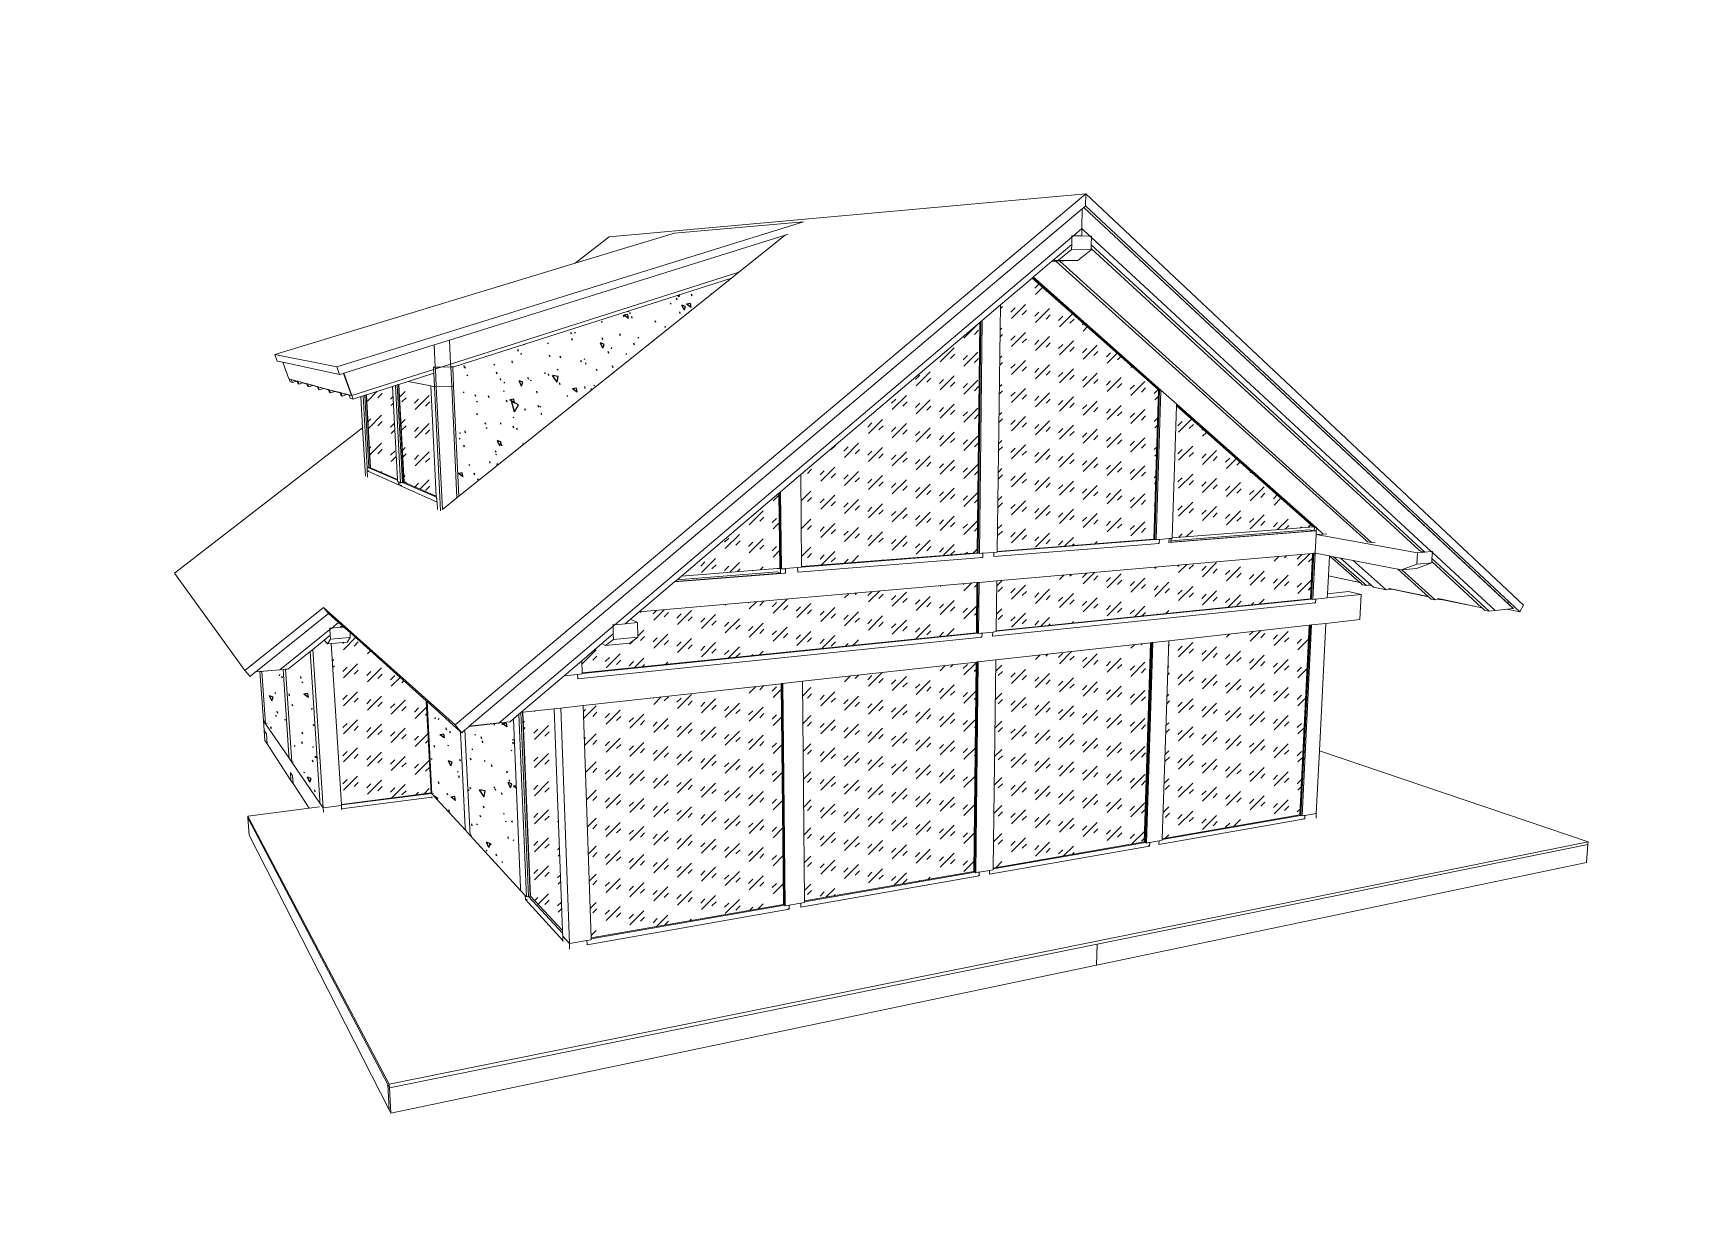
# Model space of a CAD drawing. Header units: millimetres. Extents: x 0 to 5040, y 0 to 770.
# Drawn here: x 0 to 420, y 0 to 297 of the extents above; entities that cross this region are included whole.
import ezdxf

# ---------------------------------------------------------------- set-up
doc = ezdxf.new("R2010")
doc.units = ezdxf.units.MM
doc.linetypes.add('K5LT32768', pattern=[0])
doc.layers.add('Системный слой', color=7, linetype='Continuous')

# ---------------------------------------------------------------- blocks, each defined once
blk = doc.blocks.new('U56')
at = {"layer": 'Системный слой', "color": 7, "linetype": 'K5LT32768', "lineweight": 18}
for p, q in [((265.15, 256.58), (106.22, 122.82)), ((145.08, 245.72), (265.15, 256.58)), ((265.15, 256.58), (265.08, 253.55)), ((375.37, 152.96), (265.15, 256.58)), ((109.8, 122.48), (264.23, 252.84)), ((264.23, 252.84), (264.12, 247.85)), ((264.23, 252.84), (264.61, 253.15)), ((264.61, 253.15), (264.62, 253.16)), ((372.81, 152.14), (264.61, 253.15)), ((264.62, 253.16), (265.08, 253.55)), ((371, 153.84), (264.62, 253.16)), ((265.08, 253.55), (371.93, 153.65)), ((76.45, 212.98), (194.01, 249.55)), ((161.55, 246.7), (194.01, 249.55)), ((261.98, 246.03), (264.12, 247.85)), ((264.08, 246), (264.12, 247.85)), ((264.12, 247.85), (266.17, 245.96)), ((189.39, 246.18), (104.83, 219.72)), ((161.55, 246.7), (136.52, 239.09)), ((136.52, 239.09), (145.08, 245.72)), ((146.49, 148.08), (261.59, 245.71)), ((177.69, 236.82), (189.39, 246.18)), ((190.08, 246.4), (189.39, 246.18)), ((261.56, 243.85), (256.82, 239.82)), ((261.56, 243.85), (261.53, 242.54)), ((261.56, 243.85), (261.59, 245.71)), ((261.59, 245.71), (261.6, 246.04)), ((261.59, 245.71), (261.98, 246.03)), ((261.6, 246.04), (261.98, 246.03)), ((261.98, 246.03), (264.08, 246)), ((264.08, 246), (266.17, 245.96)), ((266.17, 245.96), (266.55, 245.95)), ((266.17, 245.96), (266.54, 245.62)), ((266.48, 242.83), (266.5, 243.77)), ((266.54, 245.62), (266.5, 243.77)), ((350.55, 166.37), (266.5, 243.77)), ((266.55, 245.95), (266.54, 245.62)), ((266.54, 245.62), (352.15, 166.51)), ((256.57, 239.61), (252.47, 236.13)), ((256.82, 239.82), (256.57, 239.61)), ((257.58, 239.64), (256.57, 239.61)), ((256.82, 239.82), (258.23, 239.87)), ((258.5, 239.67), (257.58, 239.64)), ((257.58, 239.64), (335.74, 169.24)), ((258.23, 239.87), (261.53, 242.54)), ((263.12, 239.82), (258.23, 239.87)), ((259.64, 239.71), (258.5, 239.67)), ((337.11, 168.75), (258.5, 239.67)), ((263.12, 239.82), (259.64, 239.71)), ((261.53, 242.54), (266.47, 242.47)), ((266.47, 242.47), (263.12, 239.82)), ((266.47, 242.47), (266.48, 242.83)), ((266.48, 242.83), (349.09, 166.88)), ((136.52, 239.09), (60.84, 216.08)), ((177.69, 236.82), (105.11, 213.7)), ((175.83, 235.33), (105.94, 213.01)), ((107.17, 180.43), (175.83, 235.33)), ((175.83, 235.33), (177.69, 236.82)), ((251.59, 235.38), (243.66, 228.64)), ((251.63, 235.42), (251.59, 235.38)), ((251.59, 235.38), (283.41, 207.23)), ((251.74, 235.51), (251.63, 235.42)), ((251.63, 235.42), (283.48, 207.22)), ((251.89, 235.64), (251.74, 235.51)), ((283.71, 207.2), (251.74, 235.51)), ((252.47, 236.13), (251.89, 235.64)), ((284.01, 207.18), (251.89, 235.64)), ((243.66, 228.64), (238.97, 224.66)), ((243.66, 228.64), (242.83, 166.52)), ((238.42, 224.19), (193.34, 185.88)), ((237.77, 166.13), (238.42, 224.19)), ((238.49, 224.25), (237.84, 166.13)), ((238.04, 166.08), (238.69, 224.42)), ((238.3, 166.01), (238.97, 224.66)), ((238.49, 224.25), (238.42, 224.19)), ((238.69, 224.42), (238.49, 224.25)), ((238.97, 224.66), (238.69, 224.42)), ((100.99, 218.52), (78.22, 211.39)), ((104.83, 219.72), (100.99, 218.52)), ((100.99, 218.52), (101.26, 212.92)), ((104.83, 219.72), (105.11, 213.7)), ((60.84, 216.08), (76.45, 212.98)), ((60.84, 216.08), (61.44, 214.48)), ((62.83, 214.18), (61.44, 214.48)), ((62.83, 214.18), (64.39, 209.97)), ((77.14, 211.05), (62.83, 214.18)), ((77.14, 211.05), (76.45, 212.98)), ((78.16, 211.37), (77.14, 211.05)), ((78.22, 211.39), (78.16, 211.37)), ((80.17, 205.76), (78.16, 211.37)), ((78.22, 211.39), (80.23, 205.78)), ((80.23, 205.78), (100.8, 212.33)), ((100.85, 211.39), (94.42, 209.33)), ((100.77, 212.91), (101.26, 212.92)), ((100.8, 212.33), (100.77, 212.91)), ((100.8, 212.33), (101.28, 212.49)), ((100.85, 211.39), (100.8, 212.33)), ((101.02, 208.01), (100.85, 211.39)), ((101.26, 212.92), (102.74, 212.95)), ((101.28, 212.49), (101.26, 212.92)), ((101.28, 212.49), (102.74, 212.95)), ((101.5, 208.03), (101.28, 212.49)), ((105.11, 213.7), (102.74, 212.95)), ((102.74, 212.95), (105.15, 213)), ((105.11, 213.7), (105.15, 213)), ((105.38, 208.12), (105.15, 213)), ((105.15, 213), (105.63, 213)), ((105.63, 213), (105.94, 213.01)), ((105.63, 213), (105.86, 208.13)), ((64.45, 209.96), (64.39, 209.97)), ((64.71, 209.25), (64.45, 209.96)), ((64.98, 209.81), (64.45, 209.96)), ((65.24, 209.11), (64.71, 209.25)), ((64.98, 209.81), (65.24, 209.11)), ((65.55, 209.66), (64.98, 209.81)), ((66.23, 209.42), (65.24, 209.11)), ((66.44, 209.42), (65.55, 209.66)), ((66.23, 209.42), (65.57, 209.59)), ((66.47, 209.35), (66.23, 209.42)), ((66.47, 209.35), (66.44, 209.42)), ((66.65, 209.37), (66.44, 209.42)), ((66.71, 208.71), (66.47, 209.35)), ((66.65, 209.37), (66.92, 208.65)), ((67.23, 209.22), (66.65, 209.37)), ((66.92, 208.65), (66.71, 208.71)), ((67.92, 208.96), (66.92, 208.65)), ((68.91, 208.77), (67.23, 209.22)), ((67.92, 208.96), (67.26, 209.14)), ((68.93, 208.69), (67.92, 208.96)), ((68.93, 208.69), (68.91, 208.77)), ((69.13, 208.71), (68.91, 208.77)), ((69.18, 208.03), (68.93, 208.69)), ((69.13, 208.71), (69.4, 207.97)), ((69.72, 208.55), (69.13, 208.71)), ((69.4, 207.97), (69.18, 208.03)), ((70.43, 208.29), (69.4, 207.97)), ((71.52, 208.07), (69.72, 208.55)), ((70.43, 208.29), (69.75, 208.47)), ((71.55, 207.99), (70.43, 208.29)), ((71.55, 207.99), (71.52, 208.07)), ((71.76, 208.01), (71.52, 208.07)), ((71.8, 207.31), (71.55, 207.99)), ((71.76, 208.01), (72.03, 207.24)), ((72.36, 207.85), (71.76, 208.01)), ((72.03, 207.24), (71.8, 207.31)), ((73.1, 207.58), (72.03, 207.24)), ((74.3, 207.33), (72.36, 207.85)), ((73.1, 207.58), (72.39, 207.77)), ((74.33, 207.25), (73.1, 207.58)), ((74.33, 207.25), (74.3, 207.33)), ((74.55, 207.26), (74.3, 207.33)), ((74.59, 206.54), (74.33, 207.25)), ((74.55, 207.26), (74.84, 206.47)), ((75.18, 207.09), (74.55, 207.26)), ((74.84, 206.47), (74.59, 206.54)), ((75.93, 206.82), (74.84, 206.47)), ((77.27, 206.54), (75.18, 207.09)), ((75.93, 206.82), (75.21, 207.01)), ((77.3, 206.45), (75.93, 206.82)), ((77.3, 206.45), (77.27, 206.54)), ((77.54, 206.46), (77.27, 206.54)), ((77.56, 205.72), (77.3, 206.45)), ((77.54, 206.46), (77.83, 205.65)), ((78.18, 206.29), (77.54, 206.46)), ((78.96, 206.01), (77.83, 205.65)), ((79.5, 205.94), (78.18, 206.29)), ((78.96, 206.01), (78.21, 206.21)), ((79.53, 205.86), (78.96, 206.01)), ((79.53, 205.86), (79.5, 205.94)), ((80.17, 205.76), (79.5, 205.94)), ((79.8, 205.11), (79.53, 205.86)), ((83.5, 205.84), (83.09, 205.71)), ((83.8, 205.94), (83.5, 205.84)), ((83.5, 205.84), (84.54, 187.59)), ((83.91, 205.97), (83.8, 205.94)), ((84.85, 187.61), (83.8, 205.94)), ((90.46, 208.07), (83.91, 205.97)), ((83.91, 205.97), (84.95, 187.61)), ((91.19, 208.3), (90.46, 208.07)), ((90.46, 208.07), (91.73, 184.66)), ((91.63, 208.44), (91.19, 208.3)), ((91.19, 208.3), (92.51, 183.9)), ((91.97, 208.55), (91.63, 208.44)), ((91.63, 208.44), (92.95, 183.92)), ((92.08, 208.58), (91.97, 208.55)), ((93.28, 183.93), (91.97, 208.55)), ((94.42, 209.33), (92.08, 208.58)), ((92.08, 208.58), (93.39, 183.94)), ((100.12, 208.19), (94.42, 209.33)), ((101.02, 208.01), (100.12, 208.19)), ((101.51, 180.41), (100.12, 208.19)), ((101.5, 208.03), (101.02, 208.01)), ((101.02, 208.01), (102.56, 176.74)), ((105.38, 208.12), (101.5, 208.03)), ((101.5, 208.03), (103.03, 177.11)), ((105.86, 208.13), (105.38, 208.12)), ((105.38, 208.12), (106.71, 180.06)), ((107.17, 180.43), (105.86, 208.13)), ((282.24, 169.59), (283.41, 207.23)), ((283.48, 207.22), (282.31, 169.59)), ((282.53, 169.55), (283.71, 207.2)), ((282.83, 169.48), (284.01, 207.18)), ((283.41, 207.23), (283.48, 207.22)), ((283.48, 207.22), (283.71, 207.2)), ((284.01, 207.18), (283.71, 207.2)), ((284.01, 207.18), (288.01, 203.64)), ((77.83, 205.65), (77.56, 205.72)), ((80.55, 204.9), (79.8, 205.11)), ((80.23, 205.78), (80.17, 205.76)), ((80.23, 205.78), (80.55, 204.9)), ((82.47, 205.51), (80.55, 204.9)), ((83.09, 205.71), (82.47, 205.51)), ((82.92, 197.65), (82.47, 205.51)), ((83.09, 205.71), (84.13, 187.58)), ((287.99, 203.17), (286.89, 169.95)), ((288, 203.4), (287.99, 203.23)), ((322.47, 172.7), (287.99, 203.23)), ((287.99, 203.23), (287.99, 203.17)), ((287.99, 203.17), (322.39, 172.72)), ((288.01, 203.64), (288, 203.4)), ((322.71, 172.66), (288, 203.4)), ((323.21, 172.45), (288.01, 203.64)), ((35.56, 161.03), (82.92, 197.65)), ((83.63, 185.5), (82.92, 197.65)), ((84.13, 187.58), (84.05, 187.61)), ((84.05, 187.61), (84.09, 186.8)), ((84.51, 186.82), (84.09, 186.8)), ((84.09, 186.8), (91.99, 183.27)), ((84.18, 185.25), (84.09, 186.8)), ((84.46, 187.59), (84.13, 187.58)), ((84.54, 187.59), (84.46, 187.59)), ((84.85, 187.61), (84.54, 187.59)), ((84.54, 187.59), (91.74, 184.45)), ((84.95, 187.61), (84.85, 187.61)), ((84.95, 187.61), (91.73, 184.66)), ((193.34, 185.88), (188.25, 181.57)), ((193.34, 185.88), (193.54, 162.69)), ((91.73, 184.66), (91.74, 184.45)), ((91.74, 184.45), (91.75, 184.23)), ((91.75, 184.23), (91.94, 184.14)), ((92.32, 183.98), (91.94, 184.14)), ((91.94, 184.14), (91.98, 183.5)), ((91.98, 183.5), (91.99, 183.27)), ((92.32, 183.98), (92.36, 183.11)), ((92.32, 183.98), (92.51, 183.9)), ((92.81, 183.13), (92.36, 183.11)), ((92.36, 183.11), (101.69, 178.94)), ((92.51, 183.9), (92.77, 183.91)), ((92.77, 183.91), (92.95, 183.92)), ((93.28, 183.93), (92.95, 183.92)), ((92.95, 183.92), (101.52, 180.17)), ((93.39, 183.94), (93.28, 183.93)), ((93.39, 183.94), (101.51, 180.41)), ((187.8, 181.18), (163.26, 160.33)), ((187.86, 181.23), (187.8, 181.18)), ((187.8, 181.18), (188.01, 162.26)), ((188.03, 181.37), (187.86, 181.23)), ((187.86, 181.23), (188.07, 162.26)), ((188.25, 181.57), (188.03, 181.37)), ((188.24, 162.2), (188.03, 181.37)), ((188.47, 162.12), (188.25, 181.57)), ((101.52, 180.17), (101.51, 180.41)), ((101.53, 179.93), (101.52, 180.17)), ((101.64, 179.88), (101.53, 179.93)), ((101.68, 179.18), (101.64, 179.88)), ((101.69, 178.94), (101.68, 179.18)), ((101.78, 177.11), (101.69, 178.94)), ((103.03, 177.11), (106.71, 180.06)), ((106.71, 180.06), (107.17, 180.43)), ((286.89, 169.95), (321.51, 172.65)), ((321.51, 172.65), (322.39, 172.72)), ((322.39, 172.72), (322.47, 172.7)), ((322.47, 172.7), (322.71, 172.66)), ((322.67, 171.72), (322.71, 172.66)), ((323.21, 172.45), (322.89, 172.51)), ((323.17, 171.68), (323.21, 172.45)), ((324.95, 170.9), (323.21, 172.45)), ((241.91, 165.24), (283.61, 168.54)), ((242.83, 166.52), (282.24, 169.59)), ((242.83, 166.43), (282.53, 169.53)), ((282.53, 169.53), (282.24, 169.59)), ((282.31, 169.59), (282.53, 169.55)), ((282.53, 169.53), (282.53, 169.55)), ((282.53, 169.55), (282.83, 169.48)), ((282.83, 169.48), (283.34, 169.52)), ((283.61, 168.54), (283.31, 168.61)), ((283.34, 169.52), (283.64, 169.55)), ((283.61, 168.54), (283.64, 169.55)), ((286.08, 169.74), (283.64, 169.55)), ((286.04, 168.74), (323.17, 171.68)), ((286.04, 168.74), (286.08, 169.74)), ((286.08, 169.74), (286.58, 169.78)), ((286.55, 168.86), (322.67, 171.72)), ((286.56, 169.18), (286.55, 168.86)), ((286.56, 169.18), (321.47, 171.93)), ((286.58, 169.78), (286.56, 169.18)), ((286.58, 169.78), (286.88, 169.8)), ((286.89, 169.95), (286.88, 169.8)), ((322.67, 171.72), (321.47, 171.93)), ((323.17, 171.68), (322.85, 171.74)), ((323.13, 170.76), (322.89, 166.08)), ((323.13, 170.76), (323.17, 171.68)), ((323.13, 170.76), (324.95, 170.9)), ((348.65, 166.2), (323.13, 170.76)), ((325.87, 170.98), (324.95, 170.9)), ((335.74, 169.24), (336.08, 168.93)), ((336.08, 168.93), (337.11, 168.75)), ((338.05, 168.83), (337.11, 168.75)), ((192.54, 161.32), (239.2, 165.02)), ((193.54, 162.69), (237.77, 166.13)), ((193.54, 162.59), (238.04, 166.06)), ((237.77, 166.13), (238.04, 166.06)), ((237.84, 166.13), (238.04, 166.08)), ((238.04, 166.06), (238.04, 166.08)), ((238.04, 166.08), (238.3, 166.01)), ((238.3, 166.01), (238.94, 166.06)), ((238.93, 165.09), (239.2, 165.02)), ((238.94, 166.06), (239.21, 166.08)), ((239.2, 165.02), (239.21, 166.08)), ((241.92, 166.29), (239.21, 166.08)), ((241.92, 166.29), (241.91, 165.33)), ((241.91, 165.33), (241.91, 165.24)), ((241.92, 166.29), (242.82, 166.36)), ((242.73, 159.12), (322.25, 166.02)), ((242.83, 166.43), (242.82, 166.36)), ((242.83, 166.52), (242.83, 166.43)), ((321.69, 154.6), (322.25, 166.02)), ((322.33, 166.03), (321.76, 154.59)), ((322.57, 166.05), (322, 154.53)), ((322.25, 166.02), (322.33, 166.03)), ((322.32, 154.46), (322.89, 166.08)), ((322.33, 166.03), (322.57, 166.05)), ((322.57, 166.05), (322.89, 166.08)), ((322.89, 166.08), (326.48, 165.39)), ((326.23, 160.38), (326.48, 165.39)), ((326.48, 165.39), (326.59, 165.36)), ((326.59, 165.36), (334.13, 158.74)), ((326.59, 165.36), (327.53, 165.18)), ((335.79, 157.92), (327.53, 165.18)), ((327.53, 165.18), (328.79, 164.94)), ((328.79, 164.94), (329.28, 164.85)), ((329.28, 164.85), (336.83, 158.18)), ((329.28, 164.85), (332.49, 164.23)), ((340.79, 156.87), (332.49, 164.23)), ((332.49, 164.23), (333.75, 163.98)), ((333.75, 163.98), (343.7, 162.07)), ((348.47, 163.3), (348.65, 166.2)), ((350.55, 166.37), (348.65, 166.2)), ((349.09, 166.88), (349.44, 166.56)), ((349.44, 166.56), (350.55, 166.37)), ((352.15, 166.51), (350.55, 166.37)), ((352.44, 166.54), (352.15, 166.51)), ((352.15, 166.51), (352.42, 166.26)), ((352.26, 163.66), (352.27, 163.95)), ((352.27, 163.95), (352.32, 164.73)), ((352.27, 163.95), (364.88, 152.36)), ((352.32, 164.73), (352.42, 166.26)), ((366.74, 151.45), (352.32, 164.73)), ((352.42, 166.26), (352.44, 166.54)), ((352.42, 166.26), (368.26, 151.63)), ((53.29, 136.52), (35.56, 161.03)), ((161.54, 158.86), (189.5, 161.08)), ((161.67, 158.97), (188.25, 161.08)), ((162.15, 159.38), (187.41, 161.37)), ((163.26, 160.33), (162.15, 159.38)), ((163.26, 160.33), (187.4, 162.21)), ((187.4, 162.21), (188.01, 162.26)), ((188.25, 161.08), (187.41, 161.37)), ((188.07, 162.26), (188.24, 162.2)), ((188.25, 161.08), (188.24, 162.2)), ((188.24, 162.2), (188.47, 162.12)), ((188.47, 162.12), (189.26, 162.18)), ((189.26, 162.18), (189.49, 162.2)), ((189.5, 161.08), (189.27, 161.16)), ((192.53, 162.44), (189.49, 162.2)), ((189.5, 161.08), (189.49, 162.2)), ((192.53, 162.44), (193.54, 162.52)), ((192.54, 161.42), (192.53, 162.44)), ((192.54, 161.32), (192.54, 161.42)), ((193.54, 162.69), (193.54, 162.59)), ((193.54, 162.59), (193.54, 162.52)), ((326, 155.86), (326.23, 160.34)), ((334.13, 158.74), (326.23, 160.38)), ((326.23, 160.34), (326.23, 160.38)), ((334.19, 158.69), (326.23, 160.34)), ((343.7, 162.07), (351.36, 155.17)), ((343.7, 162.07), (344.68, 161.88)), ((344.68, 161.88), (348.47, 163.3)), ((344.68, 161.88), (344.72, 161.88)), ((344.72, 161.88), (345.64, 161.97)), ((353.13, 154.3), (344.72, 161.88)), ((345.64, 161.97), (348.44, 162.24)), ((352.26, 163.66), (348.44, 162.24)), ((348.47, 163.3), (352.26, 163.66)), ((161.54, 158.86), (152.65, 151.31)), ((152.65, 151.31), (237.69, 158.69)), ((161.67, 158.97), (161.54, 158.86)), ((162.15, 159.38), (161.67, 158.97)), ((237.55, 146.04), (237.69, 158.69)), ((237.75, 158.69), (237.61, 146.01)), ((237.69, 158.69), (237.75, 158.69)), ((237.75, 158.69), (237.95, 158.71)), ((237.81, 145.95), (237.95, 158.71)), ((237.95, 158.71), (238.22, 158.73)), ((238.08, 145.86), (238.22, 158.73)), ((242.73, 159.12), (238.22, 158.73)), ((242.73, 159.12), (242.56, 146.55)), ((325.94, 154.83), (326, 155.86)), ((334.5, 155.7), (325.94, 154.83)), ((326, 155.86), (331.29, 156.4)), ((334.5, 155.7), (331.29, 156.4)), ((334.13, 158.74), (334.19, 158.69)), ((334.15, 149.35), (334.5, 155.7)), ((334.19, 158.69), (334.84, 158.12)), ((334.84, 158.12), (335.79, 157.92)), ((337, 158.04), (335.79, 157.92)), ((336.83, 158.18), (336.34, 158.28)), ((336.83, 158.18), (337, 158.04)), ((337, 158.04), (337.55, 157.55)), ((337.55, 157.55), (340.79, 156.87)), ((340.79, 156.87), (342.23, 157.02)), ((342.37, 157.03), (341.34, 157.25)), ((342.23, 157.02), (342.37, 157.03)), ((351.42, 155.11), (342.23, 157.02)), ((351.36, 155.17), (342.37, 157.03)), ((73.1, 152.38), (53.29, 136.52)), ((73.1, 152.38), (74.39, 150.91)), ((106.22, 122.82), (73.1, 152.38)), ((152.65, 151.31), (150.46, 149.45)), ((241.65, 145.21), (323, 153.61)), ((242.56, 146.55), (321.69, 154.6)), ((322, 154.53), (242.56, 146.43)), ((321.76, 154.59), (321.69, 154.6)), ((322, 154.53), (321.76, 154.59)), ((322, 154.53), (322.32, 154.46)), ((322.32, 154.46), (322.72, 154.5)), ((323, 153.61), (322.68, 153.68)), ((322.72, 154.5), (323.05, 154.53)), ((323, 153.61), (323.05, 154.53)), ((325.94, 154.83), (323.05, 154.53)), ((351.36, 155.17), (351.42, 155.11)), ((351.42, 155.11), (352.09, 154.51)), ((352.09, 154.51), (353.13, 154.3)), ((354.6, 154.45), (353.13, 154.3)), ((354.74, 154.47), (353.7, 154.68)), ((354.74, 154.47), (354.6, 154.45)), ((364.95, 152.31), (354.6, 154.45)), ((364.88, 152.36), (354.74, 154.47)), ((364.88, 152.36), (364.95, 152.31)), ((364.95, 152.31), (365.61, 151.69)), ((365.61, 151.69), (366.74, 151.45)), ((368.23, 151.62), (366.74, 151.45)), ((368.26, 151.63), (368.23, 151.62)), ((368.27, 151.62), (368.23, 151.62)), ((368.26, 151.63), (372.81, 152.14)), ((368.26, 151.63), (368.27, 151.62)), ((368.27, 151.62), (371.3, 151.96)), ((371, 153.84), (371.93, 153.65)), ((372.82, 152.14), (371, 153.84)), ((371.3, 151.96), (372.82, 152.13)), ((374.43, 151.31), (371.3, 151.96)), ((371.93, 153.65), (374.43, 151.31)), ((372.82, 152.13), (372.81, 152.14)), ((372.82, 152.14), (372.81, 152.14)), ((374.43, 151.31), (375.37, 152.96)), ((56.01, 136.16), (74.39, 150.91)), ((74.39, 150.91), (76.91, 148.65)), ((75.15, 147.24), (74.68, 147.2)), ((74.68, 147.2), (74.7, 146.87)), ((74.7, 146.87), (75.15, 147.24)), ((75.15, 147.24), (76.91, 148.65)), ((77.28, 147.42), (75.15, 147.24)), ((76.91, 148.65), (77.81, 147.84)), ((77.81, 147.84), (77.28, 147.42)), ((77.28, 147.42), (78.2, 147.49)), ((77.81, 147.84), (78.2, 147.49)), ((78.2, 147.49), (79.78, 146.07)), ((117.31, 123.33), (146.02, 147.68)), ((146.49, 148.08), (146.01, 148.03)), ((146.01, 148.03), (146.02, 147.68)), ((146.02, 147.68), (146.49, 148.08)), ((146.02, 147.68), (146.08, 145.73)), ((149.12, 148.31), (146.49, 148.08)), ((150.46, 149.45), (149.12, 148.31)), ((152.2, 148.59), (149.12, 148.31)), ((150.46, 149.45), (152.2, 148.59)), ((152.2, 148.59), (152.3, 144.94)), ((321.36, 147.94), (286.03, 144.03)), ((319.01, 100.15), (321.36, 147.94)), ((321.44, 147.95), (319.08, 100.12)), ((319.31, 100.03), (321.68, 147.97)), ((319.62, 99.91), (322, 148.01)), ((321.44, 147.95), (321.36, 147.94)), ((321.68, 147.97), (321.44, 147.95)), ((322, 148.01), (321.68, 147.97)), ((325.62, 148.41), (322, 148.01)), ((323.97, 116.28), (325.62, 148.41)), ((334.15, 149.35), (325.62, 148.41)), ((62.11, 136.73), (74.7, 146.87)), ((73.23, 144.15), (70.38, 141.85)), ((74.79, 145.41), (73.23, 144.15)), ((74.11, 143.28), (73.23, 144.15)), ((74.85, 144.45), (74.11, 143.28)), ((75.05, 143.36), (74.11, 143.28)), ((74.7, 146.87), (74.79, 145.41)), ((74.85, 144.45), (74.79, 145.41)), ((79.85, 144.88), (74.85, 144.45)), ((79.06, 143.71), (75.05, 143.36)), ((75.05, 143.36), (77.59, 102.8)), ((79.85, 144.88), (79.06, 143.71)), ((79.78, 146.07), (79.85, 144.88)), ((79.78, 146.07), (98.97, 128.88)), ((137.15, 134.41), (238.96, 144.93)), ((143.23, 143.31), (138.13, 138.98)), ((138.24, 135.92), (237.55, 146.04)), ((237.81, 145.95), (138.24, 135.79)), ((146.08, 145.73), (143.23, 143.31)), ((143.23, 143.31), (144.13, 142.81)), ((144.13, 142.81), (146.12, 144.36)), ((144.13, 142.81), (150.24, 143.39)), ((146.08, 145.73), (146.12, 144.36)), ((146.12, 144.36), (152.3, 144.94)), ((152.3, 144.94), (150.24, 143.39)), ((237.55, 146.04), (237.61, 146.01)), ((237.61, 146.01), (237.81, 145.95)), ((237.81, 145.95), (238.08, 145.86)), ((238.08, 145.86), (238.71, 145.92)), ((238.7, 145.02), (238.96, 144.93)), ((238.71, 145.92), (238.98, 145.95)), ((238.96, 144.93), (238.98, 145.95)), ((241.66, 146.22), (238.98, 145.95)), ((241.66, 146.22), (241.65, 145.32)), ((241.65, 145.32), (241.65, 145.21)), ((241.66, 146.22), (242.56, 146.32)), ((281.42, 143.52), (242.46, 139.21)), ((242.56, 146.55), (242.56, 146.43)), ((242.56, 146.43), (242.56, 146.32)), ((279.86, 93.36), (281.42, 143.52)), ((281.5, 143.53), (279.94, 93.33)), ((280.15, 93.23), (281.72, 143.55)), ((280.43, 93.09), (282.02, 143.58)), ((281.5, 143.53), (281.42, 143.52)), ((281.72, 143.55), (281.5, 143.53)), ((282.02, 143.58), (281.72, 143.55)), ((286.03, 144.03), (282.02, 143.58)), ((286.03, 144.03), (284.37, 94.14)), ((69.69, 141.3), (64.28, 136.94)), ((70.38, 141.85), (69.69, 141.3)), ((69.69, 141.3), (72.13, 103.91)), ((72.97, 101.95), (70.38, 141.85)), ((138.13, 138.98), (133.69, 135.2)), ((138.13, 138.98), (138.24, 135.92)), ((237.46, 138.65), (193.79, 133.82)), ((236.88, 85.9), (237.46, 138.65)), ((237.53, 138.66), (236.94, 85.86)), ((237.13, 85.75), (237.73, 138.68)), ((237.39, 85.6), (237.99, 138.71)), ((237.53, 138.66), (237.46, 138.65)), ((237.73, 138.68), (237.53, 138.66)), ((237.99, 138.71), (237.73, 138.68)), ((242.46, 139.21), (237.99, 138.71)), ((242.46, 139.21), (241.76, 86.74)), ((53.29, 136.52), (54.63, 135.06)), ((54.63, 135.06), (56, 136.16)), ((56, 136.16), (57.09, 136.26)), ((56, 136.16), (56.01, 136.16)), ((56.01, 136.16), (62.11, 136.73)), ((57.09, 136.26), (57.58, 136.3)), ((57.97, 123.95), (57.09, 136.26)), ((57.58, 136.3), (57.98, 136.34)), ((57.58, 136.3), (58.52, 123.14)), ((57.98, 136.34), (62.1, 136.73)), ((62.1, 136.73), (62.11, 136.73)), ((62.11, 136.73), (62.91, 136.81)), ((62.91, 136.81), (63.51, 136.86)), ((62.91, 136.81), (64.39, 115.19)), ((63.51, 136.86), (63.94, 136.9)), ((65.1, 113.49), (63.51, 136.86)), ((63.94, 136.9), (64.28, 136.94)), ((133.69, 135.2), (122.82, 125.97)), ((137.11, 135.55), (133.69, 135.2)), ((137.11, 135.55), (138.24, 135.66)), ((137.11, 135.55), (137.15, 134.54)), ((137.15, 134.54), (137.15, 134.41)), ((138.24, 135.92), (138.24, 135.79)), ((138.24, 135.79), (138.24, 135.66)), ((188.34, 133.22), (138.52, 127.71)), ((188.4, 133.23), (188.34, 133.22)), ((188.97, 77.58), (188.34, 133.22)), ((188.57, 133.24), (188.4, 133.23)), ((188.4, 133.23), (189.03, 77.54)), ((188.79, 133.27), (188.57, 133.24)), ((189.19, 77.42), (188.57, 133.24)), ((193.79, 133.82), (188.79, 133.27)), ((189.41, 77.25), (188.79, 133.27)), ((193.79, 133.82), (194.28, 78.5)), ((100.18, 105.71), (98.97, 128.88)), ((98.97, 128.88), (98.99, 128.85)), ((98.99, 128.85), (100.2, 105.68)), ((98.99, 128.85), (99.07, 128.79)), ((100.28, 105.6), (99.07, 128.79)), ((99.07, 128.79), (99.17, 128.69)), ((100.38, 105.49), (99.17, 128.69)), ((99.17, 128.69), (107.62, 121.12)), ((123.21, 126.01), (122.82, 125.97)), ((123.34, 126.03), (123.21, 126.01)), ((125.12, 79.71), (123.21, 126.01)), ((131.19, 126.9), (123.34, 126.03)), ((123.34, 126.03), (125.24, 79.73)), ((132.86, 127.08), (131.19, 126.9)), ((133.29, 71.06), (131.19, 126.9)), ((138.52, 127.71), (132.86, 127.08)), ((132.86, 127.08), (135.04, 67.79)), ((138.52, 127.71), (140.51, 69.17)), ((58.52, 123.14), (57.97, 123.95)), ((57.97, 123.95), (58.15, 121.41)), ((58.91, 123.18), (58.52, 123.14)), ((58.52, 123.14), (64.45, 114.45)), ((106.22, 122.82), (107.9, 120.87)), ((108.73, 121.58), (109.2, 121.97)), ((109.2, 121.97), (109.78, 122.46)), ((109.78, 122.46), (117.28, 123.31)), ((109.78, 122.46), (109.8, 122.48)), ((109.8, 122.48), (117.31, 123.33)), ((117.28, 123.31), (117.31, 123.33)), ((120.08, 123.64), (117.31, 123.33)), ((120.92, 124.35), (120.08, 123.64)), ((122.3, 125.52), (120.92, 124.35)), ((122.72, 81.82), (120.92, 124.35)), ((122.81, 125.96), (122.3, 125.52)), ((122.3, 125.52), (124.21, 79.57)), ((122.82, 125.97), (122.81, 125.96)), ((122.81, 125.96), (124.73, 79.65)), ((58.15, 121.41), (58.7, 120.58)), ((58.15, 121.41), (58.33, 118.88)), ((58.88, 118.03), (58.33, 118.88)), ((58.88, 118.03), (58.7, 120.58)), ((64.89, 108.85), (58.88, 118.03)), ((107.62, 121.12), (107.9, 120.87)), ((107.62, 121.12), (108.8, 96.9)), ((107.9, 120.87), (108.73, 121.58)), ((110.01, 95.01), (108.73, 121.58)), ((64.39, 115.19), (64.45, 114.45)), ((64.45, 114.45), (65.1, 113.49)), ((65.1, 113.49), (65.53, 113.54)), ((65.1, 113.49), (72.18, 103.11)), ((323.17, 100.53), (323.97, 116.28)), ((391.64, 93.35), (323.97, 116.28)), ((64.75, 110.81), (65.28, 110.02)), ((64.89, 108.85), (64.75, 110.81)), ((65.28, 110.02), (65.41, 108.05)), ((65.41, 108.05), (64.89, 108.85)), ((69.45, 101.88), (65.41, 108.05)), ((77.59, 102.8), (100.18, 105.71)), ((77.6, 102.67), (100.28, 105.6)), ((100.18, 105.71), (100.2, 105.68)), ((100.2, 105.68), (100.28, 105.6)), ((100.28, 105.6), (100.38, 105.49)), ((100.82, 105.54), (100.38, 105.49)), ((108.83, 96.3), (100.38, 105.49)), ((69.45, 101.88), (54.04, 99.89)), ((72.1, 102.22), (69.45, 101.88)), ((72.13, 103.91), (72.18, 103.11)), ((72.18, 103.11), (72.97, 101.95)), ((72.97, 101.95), (77.61, 102.55)), ((72.97, 101.95), (73.05, 100.82)), ((77.59, 102.8), (77.6, 102.67)), ((77.6, 102.67), (77.61, 102.55)), ((77.66, 101.81), (77.61, 102.55)), ((77.66, 101.68), (100.42, 104.64)), ((77.66, 101.68), (77.66, 101.81)), ((77.68, 101.43), (77.66, 101.68)), ((100.42, 104.64), (100.32, 104.75)), ((100.44, 104.39), (100.42, 104.64)), ((54.02, 99.4), (54.07, 99.41)), ((54.34, 95.06), (54.02, 99.4)), ((54.08, 99.28), (54.02, 99.4)), ((54.04, 99.89), (89.66, 32.34)), ((54.04, 99.89), (54.07, 99.41)), ((54.07, 99.41), (54.08, 99.28)), ((89.28, 32.26), (54.08, 99.28)), ((108.8, 96.9), (108.83, 96.3)), ((283.55, 92.72), (320.29, 99.16)), ((284.37, 94.14), (319.01, 100.15)), ((284.37, 93.96), (319.31, 100.03)), ((319.08, 100.12), (319.01, 100.15)), ((319.31, 100.03), (319.08, 100.12)), ((319.31, 100.03), (319.62, 99.91)), ((319.62, 99.91), (320.02, 99.98)), ((320.29, 99.16), (319.98, 99.28)), ((320.02, 99.98), (320.33, 100.04)), ((320.29, 99.16), (320.33, 100.04)), ((320.33, 100.04), (323.17, 100.53)), ((323.17, 100.53), (323.11, 99.39)), ((54.34, 95.06), (89.66, 25.92)), ((89.66, 32.34), (391.64, 93.35)), ((108.83, 96.3), (110.01, 95.01)), ((110.01, 95.01), (110.48, 95.08)), ((122.75, 81.16), (110.01, 95.01)), ((241.75, 86.55), (280.15, 93.23)), ((241.76, 86.74), (279.86, 93.36)), ((267.99, 67.62), (391.59, 92.71)), ((279.94, 93.33), (279.86, 93.36)), ((280.15, 93.23), (279.94, 93.33)), ((280.43, 93.09), (280.15, 93.23)), ((280.93, 93.18), (280.43, 93.09)), ((281.19, 92.31), (280.91, 92.44)), ((281.22, 93.23), (280.93, 93.18)), ((281.22, 93.23), (281.19, 92.31)), ((281.22, 93.23), (283.58, 93.64)), ((283.58, 93.64), (283.55, 92.91)), ((283.55, 92.91), (283.55, 92.72)), ((284.36, 93.78), (283.58, 93.64)), ((284.37, 93.96), (284.36, 93.78)), ((284.37, 94.14), (284.37, 93.96)), ((391.59, 92.71), (391.21, 88.16)), ((391.59, 92.71), (391.64, 93.35)), ((240.87, 85.24), (281.19, 92.31)), ((193.32, 76.91), (238.26, 84.79)), ((194.28, 78.5), (236.88, 85.9)), ((194.28, 78.3), (237.13, 85.75)), ((236.94, 85.86), (236.88, 85.9)), ((237.13, 85.75), (236.94, 85.86)), ((237.39, 85.6), (237.13, 85.75)), ((238.01, 85.71), (237.39, 85.6)), ((238.26, 84.79), (238, 84.93)), ((238.27, 85.75), (238.01, 85.71)), ((238.26, 84.79), (238.27, 85.75)), ((238.27, 85.75), (240.88, 86.21)), ((240.87, 85.44), (240.88, 86.21)), ((240.87, 85.24), (240.87, 85.44)), ((241.75, 86.36), (240.88, 86.21)), ((241.76, 86.74), (241.75, 86.55)), ((241.75, 86.55), (241.75, 86.36)), ((391.21, 88.16), (267.85, 62.32)), ((122.75, 81.16), (122.72, 81.82)), ((123.91, 79.89), (122.75, 81.16)), ((123.96, 78.88), (123.91, 79.89)), ((124.21, 79.57), (123.91, 79.89)), ((123.96, 78.88), (124.47, 78.97)), ((133.38, 68.57), (123.96, 78.88)), ((124.21, 79.57), (124.45, 79.6)), ((124.45, 79.6), (124.73, 79.65)), ((125.12, 79.71), (124.73, 79.65)), ((124.73, 79.65), (133.31, 70.35)), ((125.24, 79.73), (125.12, 79.71)), ((125.24, 79.73), (133.29, 71.06)), ((139.47, 67.48), (190.4, 76.4)), ((140.51, 69.17), (188.97, 77.58)), ((140.52, 68.96), (189.19, 77.42)), ((189.03, 77.54), (188.97, 77.58)), ((189.19, 77.42), (189.03, 77.54)), ((189.41, 77.25), (189.19, 77.42)), ((190.17, 77.38), (189.41, 77.25)), ((190.39, 77.42), (190.17, 77.38)), ((190.4, 76.4), (190.18, 76.57)), ((190.39, 77.42), (193.31, 77.93)), ((190.39, 77.42), (190.4, 76.4)), ((194.28, 78.1), (193.31, 77.93)), ((193.31, 77.93), (193.32, 77.12)), ((193.32, 77.12), (193.32, 76.91)), ((194.28, 78.5), (194.28, 78.3)), ((194.28, 78.3), (194.28, 78.1)), ((89.72, 31.44), (267.99, 67.62)), ((133.31, 70.35), (133.29, 71.06)), ((133.34, 69.63), (133.31, 70.35)), ((133.34, 69.63), (135.04, 67.79)), ((133.35, 69.28), (133.34, 69.63)), ((133.38, 68.57), (133.35, 69.28)), ((133.39, 68.25), (133.38, 68.57)), ((135.04, 67.79), (139.44, 68.55)), ((135.04, 67.79), (135.09, 66.39)), ((139.44, 68.55), (140.53, 68.74)), ((139.47, 67.69), (139.44, 68.55)), ((139.47, 67.48), (139.47, 67.69)), ((140.51, 69.17), (140.52, 68.96)), ((140.52, 68.96), (140.53, 68.74)), ((267.99, 67.62), (267.85, 62.32)), ((267.85, 62.32), (90.09, 25.07)), ((89.28, 32.26), (89.66, 25.92)), ((89.72, 31.44), (89.28, 32.26)), ((89.72, 31.44), (89.66, 32.34)), ((90.09, 25.07), (89.72, 31.44)), ((89.66, 25.92), (90.09, 25.07))]:
    blk.add_line(p, q, dxfattribs=at)

msp = doc.modelspace()

# ---------------------------------------------------------------- hatches: boundary and pattern name
at = {"layer": 'Системный слой'}
h = msp.add_hatch(dxfattribs=at)
h.set_pattern_fill('', angle=40, style=0, pattern_type=0)
h.set_pattern_definition([(40, (7.66, 6.428), (-20.5692, 24.5134), [2, -30]), (130, (9.193, 7.713), (-24.5134, -20.5692), [2, -30]), (85, (7.66, 6.428), (-20.5688, 24.513), [2.828, -42.426]), (60, (9.193, 7.713), (-27.7128, 16), [2, -30]), (150, (10.192, 9.445), (-16, -27.7128), [2, -30]), (105, (9.193, 7.713), (-27.7123, 15.9997), [2.828, -42.426]), (80, (16.853, 14.141), (-26.0974, 4.6017), [1.5, -25]), (170, (17.114, 15.618), (-4.6017, -26.0974), [1.5, -25]), (125, (16.853, 14.141), (-26.097, 4.6016), [2.121, -35.355]), (100, (-18.796, -15.771), (-15.7569, -2.7784), [1, -15]), (190, (-18.97, -14.787), (2.7784, -15.7569), [1, -15]), (145, (-18.796, -15.771), (-15.75733, -2.77844), [1.414, -21.213]), (70, (1.233, 14.088), (-15.0351, 5.4723), [1, -15]), (160, (1.575, 15.028), (-5.4723, -15.0351), [1, -15]), (115, (1.233, 14.088), (-15.03547, 5.47246), [1.414, -21.213]), (85, (0, 0), (-9.35186, 7.84492), [0.3, -10]), (65, (0, 0), (-2.41845, 6.64463), [0.3, -10]), (105, (0, 0), (-6.193075, 7.658056), [0.5, -12]), (110, (0, 0), (-7.94593, 1.36463), [0.5, -7])])
h.paths.add_polyline_path([(57.5844, 136.30495), (58.5185, 123.13836), (64.44563, 114.44997), (64.39486, 115.19109), (62.91418, 136.80792), (62.10866, 136.73272), (62.1012, 136.72672), (57.98199, 136.34208)])
h.paths.add_polyline_path([(63.5064, 136.86322), (65.10109, 113.48915), (72.18467, 103.10555), (72.13188, 103.91445), (69.69193, 141.29638), (64.28379, 136.93581), (63.93896, 136.90361)])
h.paths.add_polyline_path([(108.7968, 96.90257), (107.6238, 121.11545), (99.16802, 128.69457), (100.37829, 105.48684), (108.82608, 96.29801)])
h.paths.add_polyline_path([(108.73375, 121.57974), (110.00692, 95.01359), (122.74657, 81.15643), (122.71835, 81.82412), (120.92058, 124.35287), (120.07941, 123.63813), (117.30512, 123.32529), (117.28287, 123.30642), (109.77629, 122.45974), (109.19649, 121.97033)])
h.paths.add_polyline_path([(107.17176, 180.42884), (175.82552, 235.33305), (105.93619, 213.01017), (105.62893, 213.0044), (105.85978, 208.13005)])
h = msp.add_hatch(dxfattribs=at)
h.set_pattern_fill('', angle=45, style=0, pattern_type=0)
h.set_pattern_definition([(45, (0, 0), (4e-16, 7.07107), [5, -3.5]), (45, (2.6517, 0.884), (4e-16, 7.07107), [1.5, -7]), (45, (-0.177, 1.591), (4e-16, 7.07107), [1.5, -7])])
h.paths.add_polyline_path([(188.34223, 133.21961), (138.51584, 127.70645), (140.51465, 69.16857), (188.97035, 77.5802)])
h.paths.add_polyline_path([(193.79439, 133.82288), (194.28094, 78.50209), (236.87733, 85.89658), (237.46463, 138.65488)])
h.paths.add_polyline_path([(242.46046, 139.20765), (241.75713, 86.74368), (279.86413, 93.35884), (281.42423, 143.51889)])
h.paths.add_polyline_path([(286.02697, 144.02817), (284.37131, 94.14126), (319.00797, 100.15398), (321.35736, 147.93739)])
h.paths.add_polyline_path([(138.23526, 135.92354), (237.54681, 146.03673), (237.68763, 158.68739), (152.64942, 151.31261), (150.45634, 149.44917), (152.20184, 148.58767), (152.30253, 144.94098), (150.23925, 143.3936), (144.13306, 142.81308), (143.23361, 143.31208), (138.13102, 138.97644)])
h.paths.add_polyline_path([(242.55886, 146.54713), (321.68518, 154.60479), (322.24646, 166.0206), (242.72747, 159.12446)])
h.paths.add_polyline_path([(286.88736, 169.95269), (321.5053, 172.64705), (322.39314, 172.71616), (287.98974, 203.16851)])
h.paths.add_polyline_path([(243.65943, 228.6431), (242.82666, 166.52337), (282.23513, 169.59059), (283.40568, 207.22611), (251.59363, 235.38473)])
h.paths.add_polyline_path([(237.77048, 166.12984), (238.41679, 224.18847), (193.3365, 185.88411), (193.54052, 162.68735)])
h.paths.add_polyline_path([(188.01442, 162.25725), (187.80079, 181.18045), (163.26289, 160.3308), (187.39534, 162.20906)])
h.paths.add_polyline_path([(101.50668, 180.4073), (100.12024, 208.1935), (94.41889, 209.33152), (92.07614, 208.58324), (93.39317, 183.93911)])
h.paths.add_polyline_path([(91.73078, 184.66274), (90.463, 208.06799), (83.9053, 205.97344), (84.95402, 187.61267)])
h.paths.add_polyline_path([(100.17548, 105.70743), (98.96519, 128.87637), (79.782, 146.07071), (79.85407, 144.88042), (79.0607, 143.71153), (75.04793, 143.35861), (77.59411, 102.7971)])
h.paths.add_polyline_path([(123.34038, 126.02732), (125.24453, 79.73118), (133.28837, 71.05573), (131.19356, 126.89625)])

# ---------------------------------------------------------------- block references
msp.add_blockref('U56', (0, 0), dxfattribs=at)

doc.saveas('drawing.dxf')
